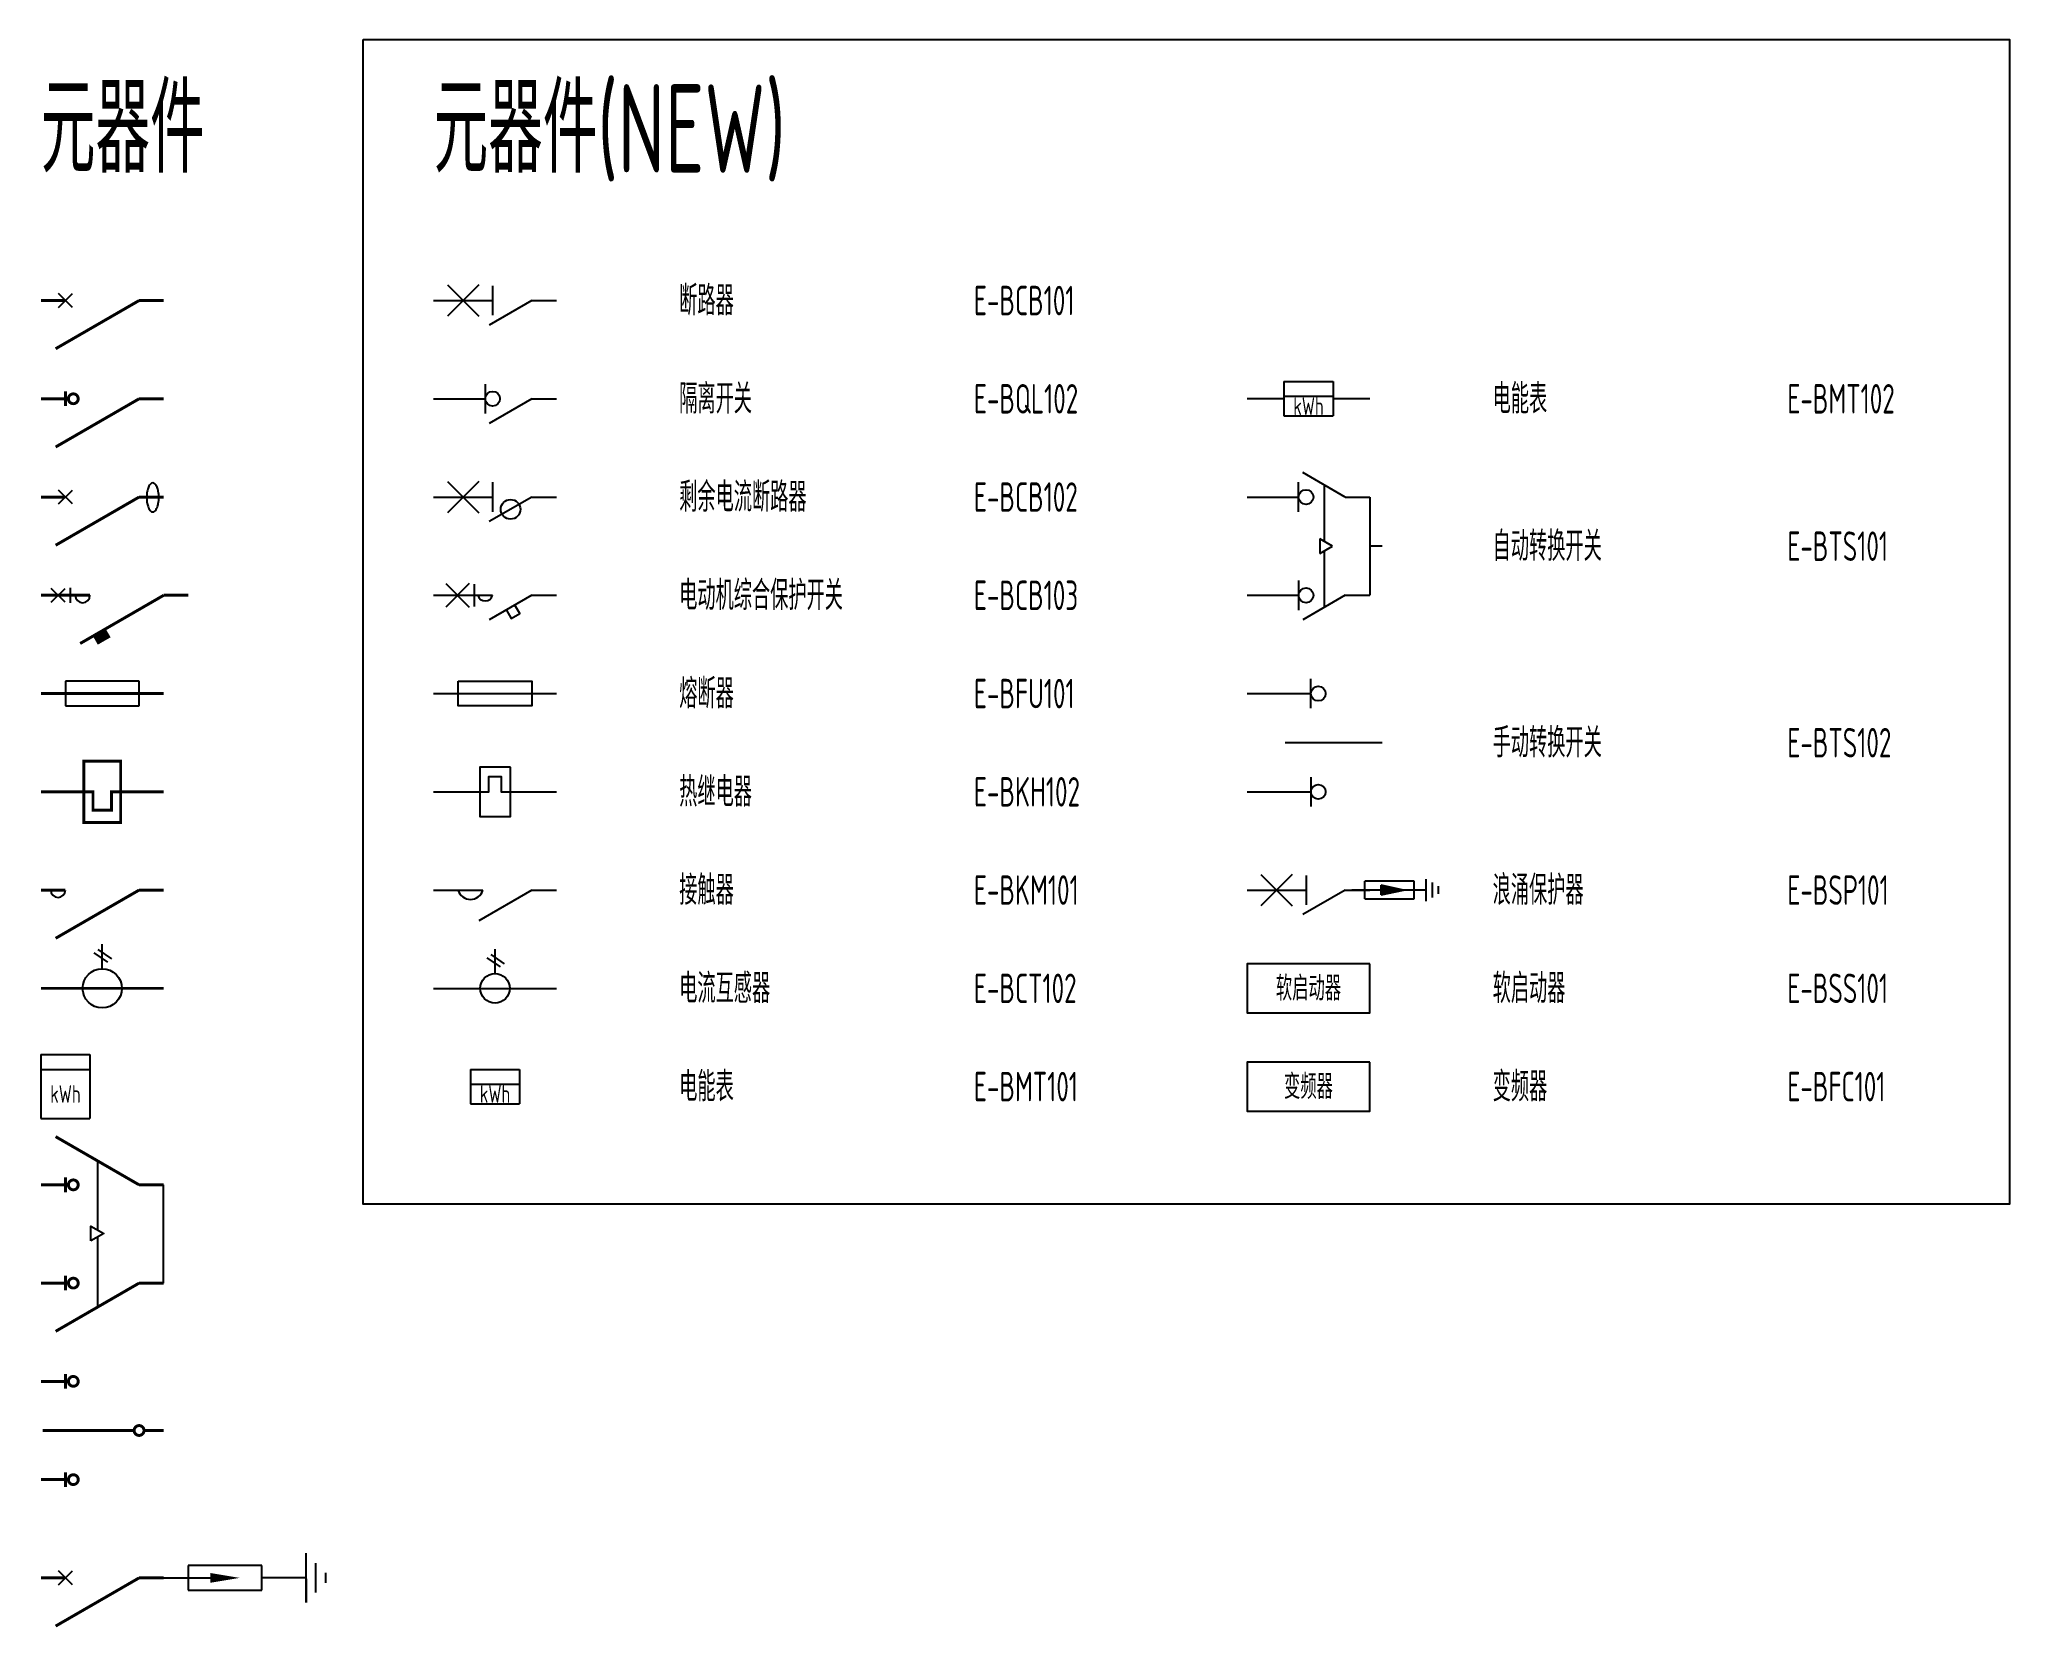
# Model space of a CAD drawing. Header units: millimetres. Extents: x -4800 to 350475, y -4000 to 120872.
# Drawn here: x 197293 to 217351, y 88494 to 104657 of the extents above; entities that cross this region are included whole.
import ezdxf
from ezdxf.enums import TextEntityAlignment as Align

# ---------------------------------------------------------------- set-up
doc = ezdxf.new("R2010")
doc.units = ezdxf.units.MM
doc.header["$LTSCALE"] = 500
doc.header["$MEASUREMENT"] = 0
doc.linetypes.add('CONTINOUS', pattern=[2000000, 1000000, 1000000])
doc.linetypes.add('HIDDEN', pattern=[0.375, 0.25, -0.125])
for name, color, linetype in [('E-POWR-DEVC', 3, 'Continuous'), ('E-UNIV-AB', 1, 'Continuous'), ('E-UNIV-DIAG2', 2, 'HIDDEN'), ('E-UNIV-EL', 140, 'Continuous'), ('E-UNIV-NOTE', 6, 'Continuous'), ('E-UNIV-Oppo', 3, 'Continuous'), ('E-UNIV-WIRE', 4, 'Continuous')]:
    doc.layers.add(name, color=color, linetype=linetype)
doc.styles.get("Standard").update_dxf_attribs({"font": ''})
doc.styles.add('TH-STYLE3', font='tssdeng.shx', dxfattribs={"width": 0.7, "bigfont": 'tssdchn.shx'})
doc.styles.get('Standard').set_extended_font_data('SimSun')

msp = doc.modelspace()

# ---------------------------------------------------------------- texts
at = {"layer": 'E-UNIV-NOTE', "style": 'TH-STYLE3', "width": 0.65}
for s, height, rotation, p in [('元器件', 900, 359.9997814339466, (197307.820603087, 103749.9999999999)), ('元器件(NEW)', 900, 359.999781470232, (201306.5823104051, 103749.9999999981)), ('断路器', 300, 359.999781470232, (203806.5805937913, 101999.9999999981)), ('E-BCB101', 300, 359.999781470232, (206806.5805937913, 101999.9999999981)), ('隔离开关', 300, 359.999781470232, (203806.5805937913, 100999.9999999981)), ('E-BQL102', 300, 359.999781470232, (206806.5805937913, 100999.9999999981)), ('电能表', 300, 359.999781470232, (212088.2878595111, 100999.9999999981)), ('E-BMT102', 300, 359.999781470232, (215088.2878595111, 100999.9999999981)), ('剩余电流断路器', 300, 359.999781470232, (203806.5805937913, 99999.99999999814)), ('E-BCB102', 300, 359.999781470232, (206806.5805937913, 99999.99999999814)), ('自动转换开关', 300, 359.999781470232, (212088.2878595111, 99499.99999999814)), ('E-BTS101', 300, 359.999781470232, (215088.2878595111, 99499.99999999814)), ('电动机综合保护开关', 300, 359.999781470232, (203806.5805937913, 98999.99999999814)), ('E-BCB103', 300, 359.999781470232, (206806.5805937913, 98999.99999999814)), ('熔断器', 300, 359.999781470232, (203806.5805937913, 97999.99999999814)), ('E-BFU101', 300, 359.999781470232, (206806.5805937913, 97999.99999999814)), ('手动转换开关', 300, 359.999781470232, (212088.2878595111, 97499.99999999814)), ('E-BTS102', 300, 359.999781470232, (215088.2878595111, 97499.99999999814)), ('热继电器', 300, 359.999781470232, (203806.5805937913, 96999.99999999814)), ('E-BKH102', 300, 359.999781470232, (206806.5805937913, 96999.99999999814)), ('接触器', 300, 359.999781470232, (203806.5805937913, 95999.99999999814)), ('E-BKM101', 300, 359.999781470232, (206806.5805937913, 95999.99999999814)), ('浪涌保护器', 300, 359.999781470232, (212088.2878595111, 95999.99778564647)), ('E-BSP101', 300, 359.999781470232, (215088.2878595111, 95999.99778564647)), ('电流互感器', 300, 359.999781470232, (203806.5805937913, 94999.99999999814)), ('E-BCT102', 300, 359.999781470232, (206806.5805937913, 94999.99999999814)), ('软启动器', 300, 359.999781470232, (212088.2878595111, 94999.99999999814)), ('E-BSS101', 300, 359.999781470232, (215088.2878595111, 94999.99999999814)), ('电能表', 300, 359.999781470232, (203806.5805937913, 93999.99999999814)), ('E-BMT101', 300, 359.999781470232, (206806.5805937913, 93999.99999999814)), ('变频器', 300, 359.999781470232, (212088.2878595111, 93999.99999999814)), ('E-BFC101', 300, 359.999781470232, (215088.2878595111, 93999.99999999814))]:
    msp.add_text(s, height=height, rotation=rotation, dxfattribs=at).set_placement(p, align=Align.MIDDLE_LEFT)

# ---------------------------------------------------------------- blocks, each defined once
blk = doc.blocks.new('E-FU102')
for p, q in [((10, 1.25), (2.5, 1.25)), ((2.5, 1.25), (2.5, -1.25)), ((10, -1.25), (10, 1.25)), ((2.5, -1.25), (10, -1.25))]:
    blk.add_line(p, q)
at = {"const_width": 0.3}
for points in [[(0, 0), (2.5, 0)], [(2.5, 0), (10, 0)], [(10, 0), (12.5, 0)]]:
    blk.add_lwpolyline(points, dxfattribs=at)
blk = doc.blocks.new('E-BQR101')
at = {"color": 3}
for p, q in [((-0.7071067811865532, -3.207106781186553), (0.7071067811865532, -1.792893218813447)), ((-0.7071067811865532, -1.792893218813447), (0.7071067811865532, -3.207106781186553))]:
    blk.add_line(p, q, dxfattribs=at)
at = {"color": 3, "const_width": 0.3}
for points in [[(0, 0), (0, -2.5)], [(0, -10), (-4.907477288111821, -1.5)], [(0, -10), (0, -12.5)]]:
    blk.add_lwpolyline(points, dxfattribs=at)
at = {"color": 3}
blk.add_lwpolyline([(-1.518296767733403, -11.38800025453665, 0.1976868250814482), (-1.435527114215319, -11.58916441592461, 0.09883731695773847), (-1.084925817036861, -11.82547876731283, 0.05619597917308754), (-0.6411631616150544, -11.95489869907155, 0.04290072011723366), (-0.03867579032669255, -12.00668830055153, 0.04290072011720086), (0.5638115809614703, -11.95489869907161, 0.05619597917308877), (1.007574236383476, -11.82547876731283, 0.09883731695774763), (1.358175533561962, -11.58916441592459, 0.1976868250814113), (1.440945187080018, -11.38800025453665, 0.1976868250814998), (1.358175533561933, -11.18683609314874, 0.09883731695779434), (1.007574236383476, -10.95052174176047, 0.05619597917305466), (0.563811580961584, -10.82110181000169, 0.04290072011719279), (-0.03867579032669255, -10.76931220852177, 0.04290072011715999), (-0.6411631616147702, -10.82110181000164, 0.05619597917305547), (-1.084925817036861, -10.95052174176047, 0.09883731695771948), (-1.435527114215347, -11.18683609314868, 0.1976868250813854)], format="xyb", close=True, dxfattribs=at)
at = {"layer": 'E-UNIV-AB', "width": 0.6, "flags": 9}
blk.add_attdef('QR', text='', height=3.988501616960122, dxfattribs=at).set_placement((5, -4.949999999999989), align=Align.MIDDLE)
blk = doc.blocks.new('E-BQL101')
at = {"color": 3, "const_width": 0.3}
for points in [[(0, 0), (0, -2.5)], [(0, -10), (-4.907477288111821, -1.5)], [(-0.75, -2.5), (0.75, -2.5)], [(0, -10), (0, -12.5)]]:
    blk.add_lwpolyline(points, dxfattribs=at)
blk.add_lwpolyline([(0.5, -3.302142464750051, 2291.831035074664), (0.4999992384566438, -3.303015128933002, 2291.831035074664)], format="xyb", dxfattribs=at)
at = {"layer": 'E-UNIV-AB', "width": 0.6, "flags": 9}
blk.add_attdef('QL', text='', height=3.988501616960122, dxfattribs=at).set_placement((2.5, -7.449999999999989), align=Align.MIDDLE)
blk = doc.blocks.new('E-BSPD01')
for p, q in [((0, 0), (0, -2.5)), ((1.25, -2.5), (-1.25, -2.5)), ((-1.25, -2.5), (-1.25, -10)), ((1.25, -10), (1.25, -2.5)), ((-1.25, -10), (1.25, -10)), ((0, -12.5), (0, -10))]:
    blk.add_line(p, q)
blk.add_lwpolyline([(0, -2.5), (0, -2.925000000000011), (0, -4.75)])
blk.add_lwpolyline([(0, -7.75, 0, 1, 0), (0, -4.75, 1, 1, 0)], format="xyseb")
blk = doc.blocks.new('E-BGROUND01')
for p, q in [((0, -2), (0, 0)), ((-2.5, -2), (2.5, -2)), ((-0.0802966489653727, -2), (-2.5, -2)), ((-1.5, -3), (1.5, -3)), ((-0.5, -4), (0.5000000000001137, -4))]:
    blk.add_line(p, q)
blk = doc.blocks.new('E-BQF102')
at = {"color": 3}
for p, q in [((-0.7071067811865532, -3.207106781186553), (0.707106781186539, -1.792893218813447)), ((-0.7071067811865532, -1.792893218813447), (0.707106781186539, -3.207106781186553))]:
    blk.add_line(p, q, dxfattribs=at)
at = {"color": 3, "const_width": 0.3}
for points in [[(0, 0), (0, -2.5)], [(0, -10), (-4.907477288111821, -1.5)], [(0, -10), (0, -12.5)]]:
    blk.add_lwpolyline(points, dxfattribs=at)
at = {"layer": 'E-UNIV-AB', "width": 0.6, "flags": 9}
blk.add_attdef('QF', text='', height=3.988501616960122, dxfattribs=at).set_placement((5, -7.449999999999989), align=Align.MIDDLE)
blk = doc.blocks.new('E-BCPS001')
at = {"color": 3}
for p, q in [((2.457106781186553, -0.7071067811865532), (1.042893218813447, 0.7071067811865532)), ((1.042893218813447, -0.7071067811865532), (2.457106781186553, 0.7071067811865532)), ((3, -0.75), (3, 0.75))]:
    blk.add_line(p, q, dxfattribs=at)
at = {"color": 3, "const_width": 0.3}
for points in [[(0, 0), (5, 0)], [(12.5, 0), (4, -4.907477288111863)], [(12.5, 0), (15, 0)]]:
    blk.add_lwpolyline(points, dxfattribs=at)
at = {"color": 3}
blk.add_arc((4.25, 0), 0.75, 180, 0, dxfattribs=at)
blk.add_solid([(5.299038105676573, -4.157477288111863), (5.799038105676573, -5.023502691896283), (6.598076211353145, -3.407477288111863), (7.098076211353145, -4.273502691896283)], dxfattribs=at)
blk = doc.blocks.new('E-BATS101-1')
at = {"layer": 'E-POWR-DEVC'}
blk.add_line((12.5, -10), (12.5, 3.061616997868383e-16), dxfattribs=at)
blk.add_lwpolyline([(5.100480947162055, -5.703738644056557), (5.100480947162055, -4.203738644056557), (6.399519052838741, -4.953738644056557)], close=True, dxfattribs=at)
at = {"layer": 'E-UNIV-DIAG2'}
for p, q in [((5.75, 2.453738644055989), (5.75, -4.578738644057012)), ((5.75, -5.328738644057012), (5.75, -12.45373864405701))]:
    blk.add_line(p, q, dxfattribs=at)
at = {"layer": 'E-POWR-DEVC', "xscale": -1, "rotation": 90}
blk.add_blockref('E-BQL101', (0, 3.061616997868383e-16), dxfattribs=at)
at = {"layer": 'E-POWR-DEVC', "rotation": 90}
blk.add_blockref('E-BQL101', (0, -10), dxfattribs=at)
blk = doc.blocks.new('E-BQL201')
at = {"color": 3, "const_width": 0.3}
for points in [[(0, 0), (2.499999999996362, 0)], [(2.499999999996362, -0.75), (2.499999999996362, 0.75)], [(9.499999999989086, -5), (0.1850454237719532, -5)], [(10.50000000000728, -5), (12.5, -5)], [(0, -10), (2.499999999996362, -10)], [(2.499999999996362, -10.75), (2.499999999996362, -9.25)]]:
    blk.add_lwpolyline(points, dxfattribs=at)
for points in [[(3.302142464744975, 0.5, 2291.831035074664), (3.303015128931293, 0.4999992384618963, 2291.831035074664)], [(9.999999999985448, -4.499999999985448, 2291.831035074664), (10.00087266416813, -4.500000761538104, 2291.831035074664)], [(3.302142464744975, -9.5, 2291.831035074664), (3.303015128931293, -9.50000076154538, 2291.831035074664)]]:
    blk.add_lwpolyline(points, format="xyb", dxfattribs=at)
blk = doc.blocks.new('E-BKH101')
at = {"const_width": 0.02333333333333333}
blk.add_lwpolyline([(0, -1.818989403545856e-12), (0, -0.4250000000010914), (-0.1500000000005457, -0.4250000000010914), (-0.1500000000005457, -0.5750000000025466), (0, -0.5750000000025466), (0, -1.000000000003638)], dxfattribs=at)
blk.add_lwpolyline([(-0.2500000000001819, -0.3500000000021828), (0.2500000000001819, -0.3500000000021828), (0.2500000000001819, -0.6500000000014552), (-0.2500000000001819, -0.6500000000014552)], close=True, dxfattribs=at)
at = {"flags": 9}
blk.add_attdef('S', (9.094947017729282e-13, 0), '', height=6.66666666667e-06, dxfattribs=at)
blk = doc.blocks.new('E-BKM102')
at = {"color": 3, "const_width": 0.3}
for points in [[(0, 0), (0, -2.5)], [(0, -10), (-4.907477288111807, -1.5)], [(0, -10), (0, -12.5)]]:
    blk.add_lwpolyline(points, dxfattribs=at)
at = {"color": 3}
blk.add_arc((0, -1.75), 0.75, 90, 270, dxfattribs=at)
at = {"layer": 'E-UNIV-AB', "width": 0.6, "flags": 9}
blk.add_attdef('KM', text='', height=3.988501616960122, dxfattribs=at).set_placement((5, -4.949999999999989), align=Align.MIDDLE)
blk = doc.blocks.new('E-TA103')
for p, q in [((3.618406002730751, -5.405929054009732), (2.673357228247085, -6.783054942186169)), ((3.955923422189187, -5.810966079943995), (3.010874647705521, -7.188091968120403)), ((2, -6.25), (4.5, -6.25))]:
    blk.add_line(p, q)
at = {"const_width": 0.3}
blk.add_lwpolyline([(0, 0), (0, -12.5)], dxfattribs=at)
blk.add_circle((0, -6.25), 2)
blk = doc.blocks.new('E-BPW001')
for p, q in [((-2.499999999999998, 4), (-2.5, -2.5)), ((-2.499999999999998, 4), (2.500000000000002, 4)), ((-2.499999999999999, 2.499999999999886), (2.5, 2.500000000000057)), ((2.500000000000002, 4), (2.5, -2.5)), ((-2.5, -2.5), (2.5, -2.5))]:
    blk.add_line(p, q)
at = {"layer": 'E-UNIV-EL', "style": 'TH-STYLE3', "width": 0.7}
blk.add_text('kWh', height=1.8, dxfattribs=at).set_placement((0, 0), align=Align.MIDDLE)
blk = doc.blocks.new('E-BKH102')
at = {"layer": 'E-UNIV-Oppo'}
blk.add_lwpolyline([(7.812500000000071, 2.5), (4.687500000000071, 2.5), (4.687500000000071, -2.5), (7.812500000000071, -2.5)], close=True, dxfattribs=at)
blk.add_lwpolyline([(0, 0), (5.625000000000085, 0), (5.625000000000085, 1.5625), (6.875000000000085, 1.5625), (6.875000000000071, 0), (12.5, 0)], dxfattribs=at)
blk = doc.blocks.new('E-BCB103')
at = {"layer": 'E-UNIV-Oppo'}
h = blk.add_hatch(dxfattribs=at)
h.set_pattern_fill('ANSI31', color=256, scale=100)
h.set_pattern_definition([(45, (-215, -405), (-8.838834764831844, 8.838834764831844), [])])
h.paths.add_polyline_path([(8.267949192431132, -0.9999999999999973), (7.401923788646688, -1.499999999999999), (7.901923788646677, -2.366025403784437), (8.767949192431121, -1.866025403784433)])
for p, q in [((0, 0), (6, 0)), ((1.244257306747699, 1.193242693252301), (3.630742693252301, -1.193242693252301)), ((3.630742693252301, 1.193242693252301), (1.244257306747699, -1.193242693252301)), ((4.125, 1.125), (4.125, -1.125)), ((10, 0), (12.5, 0))]:
    blk.add_line(p, q, dxfattribs=at)
for points in [[(10, 0), (5.669872981077809, -2.5)], [(7.401923788646684, -1.5), (7.901923788646677, -2.366025403784434), (8.767949192431125, -1.866025403784434), (8.267949192431132, -1)]]:
    blk.add_lwpolyline(points, dxfattribs=at)
blk.add_arc((5.25, 0.200961894323342), 0.7764571353075623, 195.0000000000011, 344.9999999999989, dxfattribs=at)
blk = doc.blocks.new('E-BQL102')
at = {"layer": 'E-UNIV-Oppo'}
for p, q in [((0, 0), (5.25, 0)), ((5.25, 1.5), (5.25, -1.5)), ((10, 0), (12.5, 0))]:
    blk.add_line(p, q, dxfattribs=at)
blk.add_lwpolyline([(10, 0), (5.669872981077809, -2.5)], dxfattribs=at)
blk.add_circle((6, 0), 0.75, dxfattribs=at)
blk = doc.blocks.new('E-BCB102')
at = {"layer": 'E-UNIV-Oppo'}
for p, q in [((0, 0), (6, 0)), ((1.409009742330269, 1.590990257669745), (4.590990257669731, -1.590990257669745)), ((4.590990257669731, 1.590990257669745), (1.409009742330269, -1.590990257669745)), ((6, 1.5), (6, -1.5)), ((10, 0), (12.5, 0))]:
    blk.add_line(p, q, dxfattribs=at)
blk.add_lwpolyline([(10, 0), (5.669872981077809, -2.5)], dxfattribs=at)
blk.add_circle((7.834936490538908, -1.25), 1, dxfattribs=at)
blk = doc.blocks.new('E-BKM101')
at = {"layer": 'E-UNIV-Oppo'}
for points in [[(0, 0), (5, 0)], [(10, 0), (4.587341226347235, -3.124999999999972)], [(10, 0), (12.5, 0)]]:
    blk.add_lwpolyline(points, dxfattribs=at)
blk.add_arc((3.75, 0.3349364905388938), 1.294095225512601, 195.0000000000015, 344.9999999999984, dxfattribs=at)
blk = doc.blocks.new('E-BCT102')
for p, q in [((3.118406002730751, -5.405929054009732), (2.173357228247085, -6.783054942186169)), ((3.455923422189187, -5.810966079943995), (2.510874647705521, -7.188091968120403)), ((1.5, -6.25), (4, -6.25))]:
    blk.add_line(p, q)
blk.add_lwpolyline([(0, 0), (0, -12.5)])
blk.add_circle((0, -6.25), 1.5)
blk = doc.blocks.new('E-BMT101')
for p, q in [((-2.499999999999998, 2.500000000000056), (-2.499999999999998, -1.000000000000057)), ((-2.499999999999998, 2.500000000000056), (2.500000000000002, 2.500000000000056)), ((2.500000000000002, 2.500000000000056), (2.500000000000002, -1.000000000000057)), ((-2.499999999999999, 0.9999999999999427), (2.5, 1.000000000000113)), ((-2.499999999999998, -1.000000000000057), (2.500000000000002, -1.000000000000057))]:
    blk.add_line(p, q)
at = {"layer": 'E-UNIV-EL', "style": 'TH-STYLE3', "width": 0.7}
blk.add_text('kWh', height=1.8, dxfattribs=at).set_placement((1.998401444325282e-15, -3.33066907387547e-16), align=Align.MIDDLE)
blk = doc.blocks.new('E-BCB101')
at = {"layer": 'E-UNIV-Oppo'}
for p, q in [((0, 0), (6, 0)), ((1.409009742330269, 1.590990257669745), (4.590990257669731, -1.590990257669745)), ((4.590990257669731, 1.590990257669745), (1.409009742330269, -1.590990257669745)), ((6, 1.5), (6, -1.5)), ((10, 0), (12.5, 0))]:
    blk.add_line(p, q, dxfattribs=at)
blk.add_lwpolyline([(10, 0), (5.669872981077808, -2.499999999999999)], dxfattribs=at)
blk = doc.blocks.new('E-BFU101')
at = {"layer": 'E-POWR-DEVC'}
blk.add_lwpolyline([(-1.455191522836685e-11, 0), (12.49999999998574, 0)], dxfattribs=at)
blk.add_lwpolyline([(2.499999999985739, 1.25), (9.99999999998574, 1.25), (9.99999999998574, -1.25), (2.499999999985739, -1.25)], close=True, dxfattribs=at)
blk = doc.blocks.new('E-BTS101')
at = {"layer": 'E-UNIV-NOTE'}
for p, q in [((-5.915063509461099, 6.25), (-5.915063509461098, 0.5000000000032214)), ((-6.348076211352907, 0.7500000000029787), (-6.348076211352907, -0.7499999999970213)), ((-5.049038105676246, 2.992939229784497e-12), (-6.348076211352907, 0.7500000000029787)), ((-6.348076211352907, -0.7499999999970213), (-5.049038105676246, 2.992939229784497e-12)), ((-5.915063509461103, -0.4999999999972563), (-5.915063509461103, -6.25))]:
    blk.add_line(p, q, dxfattribs=at)
at = {"layer": 'E-UNIV-Oppo'}
for p, q in [((-8.500000000000004, 3.5), (-8.500000000000004, 6.5)), ((-3.75, 5), (-8.080127018922195, 7.5)), ((-13.75, 5), (-8.500000000000004, 5)), ((-3.75, 5), (-1.25, 5)), ((-1.25, 5), (-1.25, -5)), ((0, 0), (-1.25, 0)), ((-8.500000000000007, -3.5), (-8.500000000000007, -6.5)), ((-13.75000000000001, -5), (-8.500000000000007, -5)), ((-3.750000000000007, -5), (-8.080127018922198, -7.5)), ((-3.750000000000007, -5), (-1.250000000000007, -5))]:
    blk.add_line(p, q, dxfattribs=at)
for centre in [(-7.750000000000004, 5), (-7.750000000000007, -5)]:
    blk.add_circle(centre, 0.75, dxfattribs=at)
blk = doc.blocks.new('E-BSP101')
at = {"layer": 'E-POWR-DEVC', "linetype": 'CONTINOUS'}
for points in [[(13.65505072167146, 0.4897731388656723), (13.65504631002784, -0.4898371363902925), (15.9262433609355, -4.222701016942665e-05)], [(13.65505072165573, 0.489769172544726), (13.65504631001036, -0.4898411027103862), (15.92624336091977, -4.619333111577362e-05)]]:
    blk.add_hatch(color=256, dxfattribs=at).paths.add_polyline_path(points)
for p, q in [((18.24799461134246, -5.664923838821778e-05), (10.65391668974713, 1.607646396450946e-06)), ((16.99598111530128, 0.901401629211307), (11.9879108925612, 0.9014241828984382)), ((16.99598111521921, 0.9013834716900533), (11.98791089247914, 0.9014060253772129)), ((13.65504631002784, -0.4898371363902925), (13.65505072167146, 0.4897731388656723)), ((13.65504631001036, -0.4898411027103862), (13.65505072165573, 0.489769172544726)), ((15.9262433609355, -4.222701016942665e-05), (13.65505072167146, 0.4897731388656723)), ((15.92624336091977, -4.619333111577362e-05), (13.65505072165573, 0.489769172544726)), ((16.99596082867181, -0.9014996845729115), (16.99596894798742, 0.9014055956318145)), ((16.99596082867181, -0.9014996845729115), (16.99596894798742, 0.9014055956318145)), ((16.99596082865438, -0.9015036508938579), (16.99596894796998, 0.9014016293108682)), ((16.99596082865438, -0.9015036508938579), (16.99596894796998, 0.9014016293108682)), ((18.24797736943759, -1.126872449365919), (18.24798751858297, 1.126759150889967)), ((18.8739877896075, -0.7621951315866511), (18.87399465411031, 0.7620761947633525)), ((19.49999820977742, -0.3975178139077684), (19.50000178963937, 0.3973932386375907)), ((11.98789060580955, -0.9015048449055882), (16.99596082854958, -0.9015273985936005)), ((11.98789060579033, -0.9015088112265346), (16.9959608285304, -0.9015313649136942)), ((13.65504631002784, -0.4898371363902925), (15.9262433609355, -4.222701016942665e-05)), ((13.65504631001036, -0.4898411027103862), (15.92624336091977, -4.619333111577362e-05))]:
    blk.add_line(p, q, dxfattribs=at)
at = {"layer": 'E-POWR-DEVC', "linetype": 'Continuous'}
for p, q in [((11.98790277326307, -0.9014771309852847), (11.98791089257868, 0.9014281492193845)), ((11.98790277324559, -0.9014810973053784), (11.9879108925612, 0.9014241828984382))]:
    blk.add_line(p, q, dxfattribs=at)
at = {"layer": 'E-UNIV-Oppo'}
for p, q in [((0, 0), (6, 0)), ((1.409009742330269, 1.590990257669745), (4.590990257669731, -1.590990257669745)), ((4.590990257669731, 1.590990257669745), (1.409009742330269, -1.590990257669745)), ((6, 1.5), (6, -1.5)), ((10, 0), (12.5, 0))]:
    blk.add_line(p, q, dxfattribs=at)
blk.add_lwpolyline([(10, 0), (5.669872981077808, -2.499999999999999)], dxfattribs=at)
blk = doc.blocks.new('E-BTS102')
at = {"layer": 'E-UNIV-Oppo'}
for p, q in [((-7.249999999999091, 3.5), (-7.249999999999091, 6.5)), ((-13.74999999999955, 5), (-7.249999999999091, 5)), ((-7.249999999999091, -3.5), (-7.249999999999091, -6.5)), ((-13.74999999999955, -5), (-7.249999999999091, -5))]:
    blk.add_line(p, q, dxfattribs=at)
blk.add_lwpolyline([(4.547473508864641e-13, 0), (-9.87499999999909, 0)], dxfattribs=at)
for centre in [(-6.499999999999091, 5), (-6.499999999999091, -5)]:
    blk.add_circle(centre, 0.75, dxfattribs=at)
blk = doc.blocks.new('E-BSS101')
at = {"layer": 'E-UNIV-Oppo'}
blk.add_lwpolyline([(12.5, 2.5), (0, 2.5), (0, -2.5), (12.5, -2.5)], close=True, dxfattribs=at)
at = {"layer": 'E-UNIV-EL', "linetype": 'Continuous', "style": 'TH-STYLE3', "width": 0.7}
blk.add_attdef('软启动器', text='', height=2.5, dxfattribs=at).set_placement((6.25, 0), align=Align.MIDDLE_CENTER)
blk = doc.blocks.new('E-BFC101')
at = {"layer": 'E-UNIV-Oppo'}
blk.add_lwpolyline([(12.5, 2.5), (0, 2.5), (0, -2.5), (12.5, -2.5)], close=True, dxfattribs=at)
at = {"layer": 'E-UNIV-EL', "linetype": 'Continuous', "style": 'TH-STYLE3', "width": 0.7}
blk.add_attdef('变频器', text='', height=2.5, dxfattribs=at).set_placement((6.25, 0), align=Align.MIDDLE_CENTER)
blk = doc.blocks.new('E-BMT102')
at = {"layer": 'E-UNIV-WIRE'}
for points in [[(3.75, 0), (0, 0)], [(12.5, 0), (8.75, 0)]]:
    blk.add_lwpolyline(points, dxfattribs=at)
at = {"layer": 'E-POWR-DEVC'}
blk.add_blockref('E-BMT101', (6.25, -0.75), dxfattribs=at)

# ---------------------------------------------------------------- linework, layer by layer
at = {"layer": 'E-UNIV-WIRE'}
msp.add_lwpolyline([(200588.2509709303, 104657.4039553758), (217351.4787432109, 104657.4039553758), (217351.4787432109, 92804.26780724339), (200588.2509709303, 92804.26780724339)], close=True, dxfattribs=at)

# ---------------------------------------------------------------- block references
at = {"layer": 'E-POWR-DEVC', "xscale": 100, "yscale": 100, "zscale": 100}
for name, p in [('E-BCB101', (201306.5805937913, 101999.9999999981)), ('E-BQL102', (201306.5805937913, 100999.9999999981)), ('E-BCB102', (201306.5805937913, 99999.99999999814)), ('E-BTS101', (210963.2878595111, 99499.99999999814)), ('E-BCB103', (201306.5805937913, 98999.99999999814)), ('E-BCPS001', (197307.8188864733, 98999.99999999975)), ('E-FU102', (197307.8188864733, 97999.99999999975)), ('E-BFU101', (201306.5805937913, 97999.99999999814)), ('E-BTS102', (210963.2878595111, 97499.99999999814)), ('E-BKH102', (201306.5805937913, 96999.99999999814)), ('E-BSP101', (209588.2878595111, 95999.99999999814)), ('E-BKM101', (201306.5805937913, 95999.99999999814)), ('E-BPW001', (197557.8188864733, 93924.99999999975)), ('E-BMT101', (201931.5805937913, 93924.99999999814)), ('E-BATS101-1', (197307.8188864733, 92999.99999999975)), ('E-BQL201', (197307.8188864733, 90999.99999999975))]:
    msp.add_blockref(name, p, dxfattribs=at)
at = {"layer": 'E-POWR-DEVC', "rotation": 90}
for name, p, xscale, yscale, zscale in [('E-BQF102', (197307.8188864733, 101999.9999999998), 100, 100, 100), ('E-BQL101', (197307.8188864733, 100999.9999999998), 100, 100, 100), ('E-BQR101', (197307.8188864733, 99999.99999999975), 100, 100, 100), ('E-BKH101', (197307.8188864733, 96999.99999999975), 1250, 1250, 1250), ('E-BKM102', (197307.8188864733, 95999.99999999975), 100, 100, 100), ('E-TA103', (197307.8188864733, 94999.99999999975), 100, 100, 100), ('E-BCT102', (201306.5805937913, 94999.99999999814), 100, 100, 100), ('E-BQF102', (197307.8188864733, 88999.99999999975), 100, 100, 100), ('E-BSPD01', (198557.8188864733, 88999.99999999975), 100, 100, 100), ('E-BGROUND01', (199807.8188864733, 88999.99999999975), 100, 100, 100)]:
    msp.add_blockref(name, p, dxfattribs=dict(at, xscale=xscale, yscale=yscale, zscale=zscale))
at = {"layer": 'E-POWR-DEVC', "xscale": 100, "yscale": 100, "zscale": 100}
for name, p, values in [('E-BSS101', (209588.2878595111, 94999.99999999814), {'软启动器': '软启动器'}), ('E-BFC101', (209588.2878595111, 93999.99999999814), {'变频器': '变频器'})]:
    msp.add_blockref(name, p, dxfattribs=at).add_auto_attribs(values)
at = {"layer": 'E-UNIV-WIRE', "xscale": 100, "yscale": 100, "zscale": 100}
msp.add_blockref('E-BMT102', (209588.2878595111, 100999.9999999981), dxfattribs=at)

msp.set_redraw_order([(e.dxf.handle, doc.entitydb.next_handle()) for e in msp.query("TEXT MTEXT ATTDEF DIMENSION ARC_DIMENSION")])  # texts and dimensions are drawn at this point

doc.saveas('drawing.dxf')
